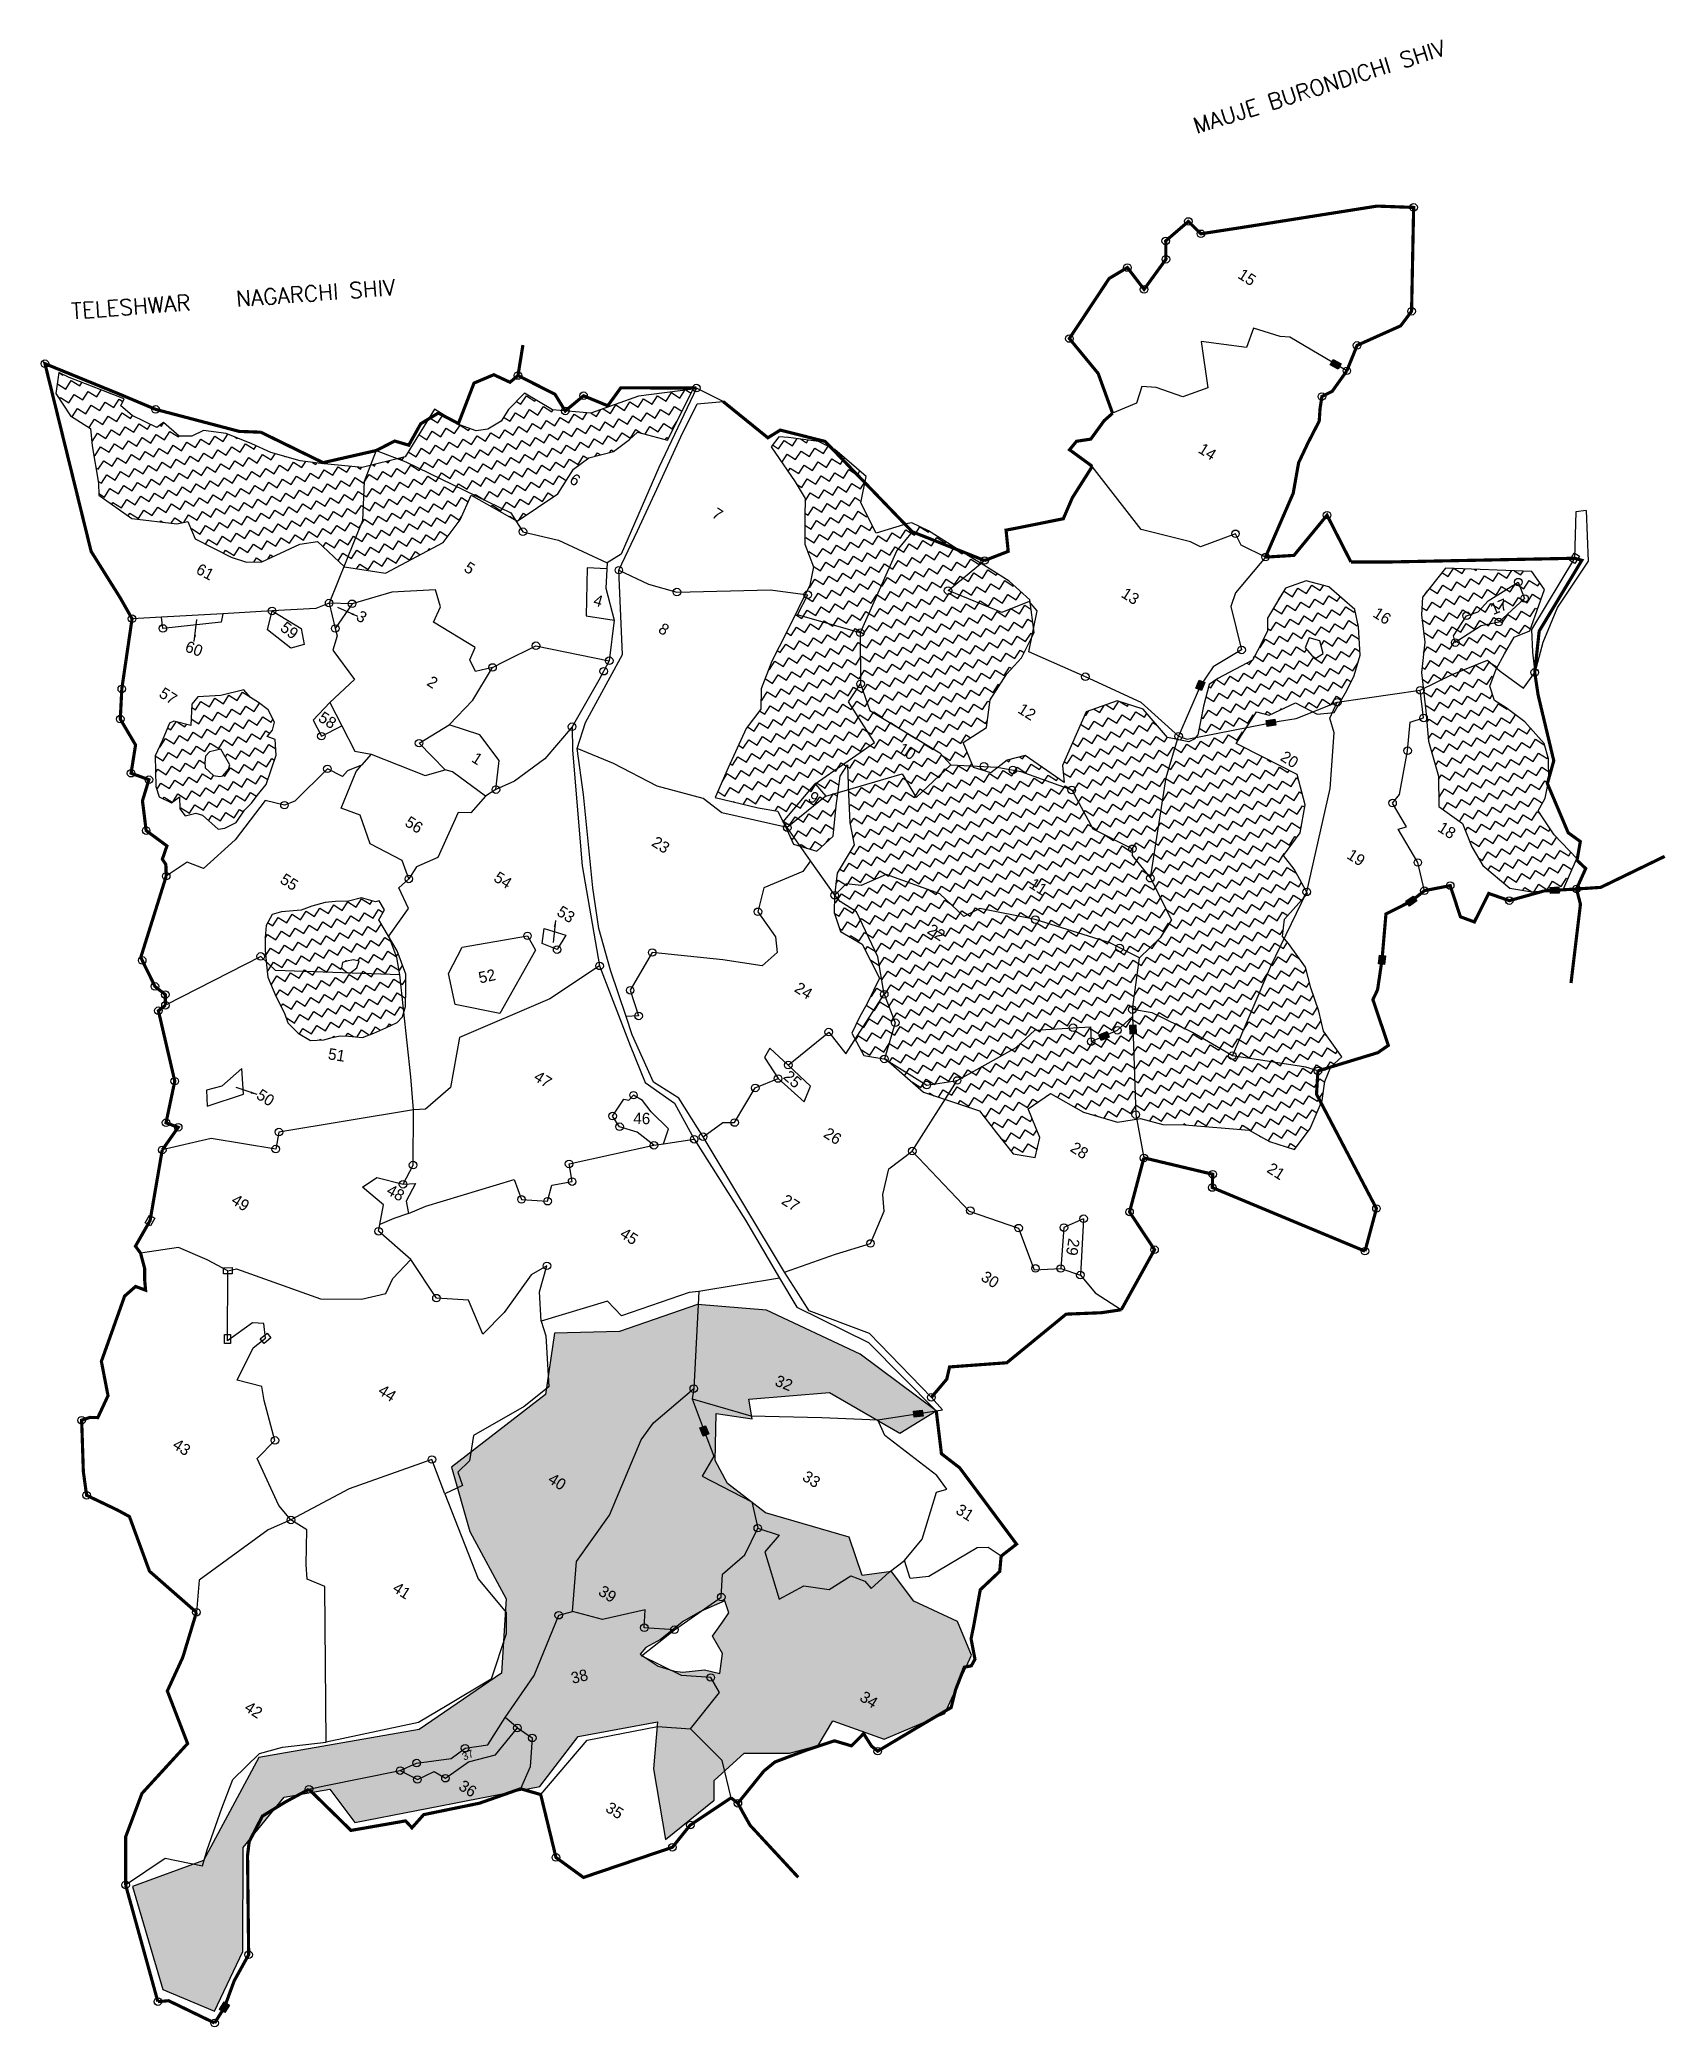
# Model space of a CAD drawing. Header units: metres. Extents: x 301350 to 303947, y 1954005 to 1957180.
import ezdxf

# ---------------------------------------------------------------- set-up
doc = ezdxf.new("R2010")
doc.units = ezdxf.units.M
doc.linetypes.add('DASHDOT', pattern=[1, 0.5, -0.25, 0, -0.25])
doc.linetypes.add('DIVIDE', pattern=[1.25, 0.5, -0.25, 0, -0.25, 0, -0.25])
for name, color, linetype in [('OFF', 1, 'Continuous'), ('POLY_HATCH', 12, 'Continuous'), ('POLY_PARCEL', 6, 'Continuous'), ('POLY_WATER', 4, 'Continuous'), ('SYM_ARROW', 1, 'Continuous'), ('SYM_STONE', 1, 'Continuous'), ('TEXT_MAPOUT', 7, 'Continuous'), ('TEXT_PARCEL', 7, 'Continuous'), ('V_BOUND_LINE', 7, 'Continuous'), ('V_BOUND_STREAM_LINE', 7, 'DASHDOT'), ('V_DIVIDE_LINE', 7, 'DIVIDE')]:
    doc.layers.add(name, color=color, linetype=linetype)
doc.styles.get("Standard").update_dxf_attribs({"font": 'simplex.shx'})
doc.styles.add('TEXT_MAP', font='')
doc.styles.get('TEXT_MAP').set_extended_font_data('Kruti Dev 050')
doc.dimstyles.get("Standard").update_dxf_attribs({"dimtxt": 0.18, "dimasz": 0.18, "dimexe": 0.18, "dimexo": 0.0625, "dimgap": 0.09, "dimtad": 0, "dimtih": 1, "dimtoh": 1, "dimdec": 4, "dimzin": 0, "dimdsep": 46, "dimtxsty": 'Standard', "dimcen": 0.09, "dimadec": 0, "dimazin": 0, "dimtfac": 1, "dimtdec": 4, "dimtofl": 0, "dimtmove": 0, "dimatfit": 3, "dimfxl": 1, "dimtolj": 1, "dimtzin": 0, "dimarcsym": 0})
pattern_1 = [(327.5588, (299311.62, 1954518.33), (22.17284, 4.93948), [16.06289, -16.06289]), (57.5588, (299325.177, 1954509.714), (-4.93948, 22.17284), [16.06289, -16.06289])]

msp = doc.modelspace()

# ---------------------------------------------------------------- texts
at = {"layer": 'TEXT_MAPOUT'}
for s, rotation, p in [('MAUJE BURONDICHI SHIV', 17.5588, (303196.9, 1957029.9)), ('TELESHWAR   NAGARCHI SHIV', 4.2555, (301401, 1956734.1))]:
    msp.add_text(s, height=25.296, rotation=rotation, dxfattribs=at).set_placement(p)
at = {"layer": 'TEXT_PARCEL', "style": 'TEXT_MAP'}
for s, height, rotation, p in [('15', 18.21, 327.5588, (303261.6, 1956800.7)), ('14', 18.21, 327.5588, (303198.2, 1956522.1)), ('6', 18.2, 327.5588, (302194.1, 1956473.6)), ('7', 18.2, 327.5588, (302421.6, 1956418.8)), ('61', 18.21, 331.8237, (301597.7, 1956328.9)), ('5', 18.2, 327.5588, (302025.6, 1956332.6)), ('4', 18.2, 343.4937, (302232.6, 1956277.6)), ('13', 18.21, 327.5588, (303075.2, 1956291.3)), ('16', 18.21, 327.5588, (303477.3, 1956259.8)), ('17', 18.21, 22.7157, (303670.8, 1956261.3)), ('59', 18.21, 322.8952, (301732.1, 1956238)), ('3', 18.2, 328.5291, (301853.4, 1956254.6)), ('8', 18.2, 327.5588, (302335.9, 1956235)), ('60', 18.21, 339.7757, (301580.3, 1956203.9)), ('57', 18.21, 327.5588, (301538.6, 1956131.9)), ('2', 18.2, 327.5588, (301966.5, 1956150.3)), ('12', 18.21, 327.5588, (302910.1, 1956106.6)), ('58', 18.21, 327.5588, (301793, 1956093.3)), ('10', 18.21, 327.5588, (302718.4, 1956043.5)), ('1', 18.2, 327.5588, (302037.8, 1956028.3)), ('20', 18.21, 327.5588, (303329.4, 1956030.6)), ('9', 18.2, 327.5588, (302575, 1955966.1)), ('56', 18.21, 327.5588, (301931.2, 1955926.2)), ('18', 18.21, 327.5588, (303580.7, 1955917.4)), ('23', 18.21, 327.5588, (302325.3, 1955894.2)), ('19', 18.21, 327.5588, (303435.7, 1955873.9)), ('55', 18.21, 327.5588, (301731.9, 1955834.8)), ('54', 18.21, 327.5588, (302073.1, 1955837.8)), ('11', 18.21, 327.5588, (302928.2, 1955827.4)), ('53', 18.21, 327.5588, (302173.9, 1955783.2)), ('22', 18.21, 327.5588, (302765.4, 1955754.3)), ('52', 18.21, 12.5389, (302052.7, 1955673)), ('24', 18.21, 327.5588, (302553.3, 1955661.3)), ('51', 18.21, 350.8784, (301809.1, 1955552.2)), ('47', 18.21, 327.5588, (302137, 1955519.7)), ('25', 18.21, 318.9706, (302535.7, 1955522.3)), ('50', 18.21, 327.5588, (301694, 1955490.5)), ('46', 18.21, 358.505, (302297.4, 1955448.9)), ('26', 18.21, 327.5588, (302599.8, 1955429.1)), ('28', 18.21, 327.5588, (302993.9, 1955406.2)), ('21', 18.21, 327.5588, (303307.9, 1955372.8)), ('49', 18.21, 327.5588, (301654, 1955322.7)), ('48', 18.21, 331.3702, (301901.9, 1955337.4)), ('27', 18.21, 327.5588, (302532.7, 1955322.3)), ('45', 18.21, 327.5588, (302274.7, 1955269)), ('29', 18.21, 260.823, (302992.8, 1955267)), ('30', 18.21, 327.5588, (302851.3, 1955200)), ('32', 18.21, 338.3358, (302522.3, 1955031.6)), ('44', 18.21, 327.5588, (301888.4, 1955018.6)), ('43', 18.21, 327.5588, (301560.2, 1954932.2)), ('40', 18.21, 327.5588, (302159.8, 1954877.2)), ('33', 18.21, 327.5588, (302565.9, 1954881)), ('31', 18.21, 327.5588, (302811, 1954827.9)), ('41', 18.21, 327.5588, (301911.7, 1954703.2)), ('39', 18.21, 327.5588, (302240.2, 1954697.8)), ('38', 18.21, 13.7081, (302200.5, 1954554.5)), ('34', 18.21, 327.5588, (302657.6, 1954529)), ('42', 18.21, 327.5588, (301675, 1954512.7)), ('37', 12.14, 22.5481, (302027.2, 1954431.9)), ('36', 18.21, 327.5588, (302017, 1954387)), ('35', 18.21, 327.5588, (302251.6, 1954352))]:
    msp.add_text(s, height=height, rotation=rotation, dxfattribs=at).set_placement(p)

# ---------------------------------------------------------------- blocks, each defined once
blk = doc.blocks.new('STONE')
blk.add_circle((0, 0), 0.851)
blk = doc.blocks.new('STONESQUAREFILLED')
blk.add_hatch(color=256).paths.add_polyline_path([(0.7, -0.48), (0.7, 0.48), (-0.7, 0.48), (-0.7, -0.48)])
blk.add_lwpolyline([(-0.7, 0.48), (0.7, 0.48), (0.7, -0.48), (-0.7, -0.48)], close=True)
blk = doc.blocks.new('STONESQUARE')
blk.add_lwpolyline([(-0.7, 0.48), (0.7, 0.48), (0.7, -0.48), (-0.7, -0.48)], close=True)
blk = doc.blocks.new('TEXTARROW')
blk.add_leader([(0.04, -0.01), (8.68, -0.01)], dimstyle='Standard', override={"dimtxt": 2.5, "dimasz": 2.5, "dimexe": 1.25, "dimexo": 0.625, "dimgap": 0.625, "dimtad": 1, "dimtih": 0, "dimtoh": 0, "dimzin": 8, "dimcen": 2.5, "dimtofl": 1})

# ---------------------------------------------------------------- hatches: boundary and pattern name
at = {"layer": 'POLY_HATCH'}
h = msp.add_hatch(dxfattribs=at)
h.set_pattern_fill('ZIGZAG', color=256, scale=5.059179, angle=-32.4412, style=0)
h.set_pattern_definition(pattern_1)
h.paths.add_polyline_path([(301798.4, 1956503.7), (301765.8, 1956507.8), (301718.7, 1956521), (301688.5, 1956534.7), (301647.3, 1956551.6), (301611.3, 1956556), (301592.8, 1956547.4), (301572.5, 1956547.4), (301547.3, 1956568.9), (301536.6, 1956560.9), (301497.2, 1956580.4), (301479.1, 1956595.6), (301484.4, 1956607), (301396.6, 1956640.7), (301380, 1956649.1), (301375.1, 1956615.2), (301398.8, 1956579.8), (301430.5, 1956559.6), (301433.3, 1956532), (301443.3, 1956471.9), (301444.1, 1956452.9), (301496.5, 1956415.9), (301568.7, 1956407), (301585.9, 1956410.9), (301597.8, 1956383), (301655.3, 1956353.9), (301679.7, 1956345.7), (301704.4, 1956346.7), (301764.9, 1956374.8), (301793.4, 1956378.9), (301836.3, 1956338.7), (301902, 1956328.4), (301994.1, 1956377.2), (302021.1, 1956413.7), (302038.4, 1956452.7), (302112.2, 1956411.3), (302177.1, 1956455.2), (302202.2, 1956494.7), (302226.5, 1956512.6), (302266.2, 1956522.5), (302291.3, 1956541.7), (302304.5, 1956553.7), (302352.3, 1956540.9), (302393, 1956622.3), (302306.1, 1956610.9), (302229.6, 1956583.7), (302168.3, 1956589.3), (302124, 1956615.7), (302098.1, 1956589.6), (302086.4, 1956571.1), (302065.4, 1956558.5), (302046.8, 1956555.5), (302019.8, 1956565.4), (302006.6, 1956573.7), (301980.2, 1956590.5), (301933, 1956514.4), (301864.4, 1956496.9)])
h = msp.add_hatch(dxfattribs=at)
h.set_pattern_fill('ZIGZAG', color=256, scale=5.059179, angle=-32.4412, style=0)
h.set_pattern_definition(pattern_1)
h.paths.add_polyline_path([(302964, 1955497.6), (303016.7, 1955467.8), (303070.8, 1955451.8), (303107.6, 1955457.7), (303143.5, 1955447.7), (303178.3, 1955447.6), (303281.2, 1955439.1), (303313.4, 1955420.5), (303353.3, 1955408), (303378.3, 1955441.6), (303397.5, 1955486.3), (303402, 1955516.5), (303411.4, 1955539.9), (303429.1, 1955556.1), (303399.8, 1955596.8), (303392.6, 1955628.8), (303379.8, 1955666.4), (303371.3, 1955699.3), (303343.8, 1955736.9), (303334.6, 1955748.3), (303337.4, 1955775.9), (303374.3, 1955816.7), (303353.2, 1955855.7), (303336, 1955877.7), (303362.7, 1955913.9), (303370.7, 1955958.4), (303357.6, 1956007.1), (303303.3, 1956034.3), (303260.3, 1956056.1), (303292.7, 1956107.1), (303313, 1956101.5), (303355.1, 1956121.5), (303389.5, 1956103.3), (303416.9, 1956106.1), (303437.2, 1956140.9), (303448.7, 1956164.8), (303458.3, 1956197.2), (303456, 1956242.7), (303449.8, 1956270.5), (303408.2, 1956306.3), (303372.3, 1956316.3), (303339.1, 1956304.4), (303310.5, 1956256.5), (303310.5, 1956236.3), (303298.1, 1956211.1), (303286.2, 1956189.4), (303230.9, 1956160.3), (303217.4, 1956150.5), (303208.3, 1956116), (303203.6, 1956091.4), (303199.4, 1956070.2), (303188.8, 1956058.4), (303150.9, 1956066.2), (303111.7, 1956111.3), (303070.5, 1956124.6), (303020.6, 1956106.8), (302982.8, 1956021.4), (302985.6, 1955994), (302923.2, 1956037.3), (302894.5, 1956029.8), (302868.8, 1956009.5), (302841.1, 1956017.9), (302824.3, 1956058), (302861.6, 1956082), (302867.5, 1956125.9), (302894.1, 1956167.8), (302917.6, 1956193.2), (302937.7, 1956233.6), (302930.6, 1956285.8), (302898.1, 1956315.7), (302857.6, 1956341.4), (302813.6, 1956367.6), (302769.1, 1956395.8), (302742.6, 1956409), (302736.2, 1956407.6), (302685.4, 1956392.2), (302661.1, 1956440.7), (302669.6, 1956483), (302619.7, 1956525.7), (302593.2, 1956538.9), (302545.7, 1956545.2), (302529.8, 1956546.2), (302517.7, 1956530), (302555.9, 1956474.5), (302572, 1956447.8), (302571.7, 1956418.6), (302571.4, 1956374.7), (302585.1, 1956338.5), (302579.3, 1956309.2), (302542.3, 1956233.6), (302518.8, 1956188), (302501.7, 1956143.8), (302501.2, 1956111.1), (302477.8, 1956080.1), (302449.1, 1956017.6), (302428.2, 1955970.3), (302496.8, 1955953.5), (302528.2, 1955948.1), (302542.6, 1955918.8), (302553.5, 1955895.4), (302590.7, 1955884.6), (302616.8, 1955908.4), (302621.8, 1955956.6), (302628, 1956004), (302639.6, 1956022.3), (302641.1, 1955975.5), (302643.4, 1955930), (302650.2, 1955894.5), (302623.3, 1955849.2), (302618.9, 1955813.4), (302618.2, 1955786.4), (302628.3, 1955756.1), (302663.2, 1955735.8), (302691, 1955681.4), (302670.9, 1955641), (302658.9, 1955619.2), (302646.5, 1955594), (302665.8, 1955557.9), (302700.8, 1955552.2), (302760.8, 1955499.4), (302850.4, 1955469.9), (302877.4, 1955434.4), (302904, 1955401), (302939.4, 1955395.2), (302946.8, 1955427.1), (302928, 1955472.8)])
h.paths.add_polyline_path([(303381, 1956197), (303370.4, 1956209.3), (303376.9, 1956225.3), (303393.8, 1956220.1), (303399.4, 1956200), (303387.5, 1956192.9)], flags=16)
h = msp.add_hatch(dxfattribs=at)
h.set_pattern_fill('ZIGZAG', color=256, scale=5.059179, angle=-32.4412, style=0)
h.set_pattern_definition(pattern_1)
h.paths.add_polyline_path([(303621.6, 1955928.5), (303636.6, 1955891.4), (303654.4, 1955861.7), (303697.4, 1955825.3), (303732.3, 1955819.6), (303782.9, 1955824.1), (303804.6, 1955872.7), (303768.1, 1955910.6), (303742.8, 1955948.7), (303753.9, 1955969.1), (303759.7, 1955998.5), (303759, 1956032), (303752.4, 1956056.3), (303721.2, 1956090.9), (303691.4, 1956113.5), (303673.1, 1956125.1), (303665.7, 1956148.1), (303675.5, 1956175), (303689.1, 1956199.3), (303704.4, 1956226.3), (303729.1, 1956236.3), (303752.6, 1956302.1), (303732.6, 1956331.3), (303594.5, 1956336.5), (303557.7, 1956290.2), (303556.2, 1956261.8), (303561.5, 1956218.1), (303556.5, 1956169.9), (303563.5, 1956108.6), (303567.5, 1956060.1), (303583.4, 1956004.1), (303584, 1955956)])
h = msp.add_hatch(dxfattribs=at)
h.set_pattern_fill('ZIGZAG', color=256, scale=5.059179, angle=-32.4412, style=0)
h.set_pattern_definition(pattern_1)
h.paths.add_polyline_path([(301634.6, 1955919.5), (301645, 1955921.2), (301663.3, 1955930.3), (301676.6, 1955949.8), (301688, 1955961.2), (301696.7, 1955973.2), (301711.1, 1955991), (301727.3, 1956037.6), (301725.5, 1956062.5), (301713.1, 1956067.4), (301721.6, 1956077.5), (301724.5, 1956090.2), (301714.3, 1956110.1), (301699, 1956121.8), (301686.5, 1956129.8), (301675.5, 1956141.9), (301638.9, 1956133.2), (301602.1, 1956130.7), (301592.6, 1956119.1), (301590.7, 1956085.1), (301563.9, 1956091.8), (301556.9, 1956089), (301545, 1956060.4), (301533.9, 1956036.4), (301535.2, 1955987.9), (301540.2, 1955971.3), (301560, 1955961.8), (301573.1, 1955971), (301573.6, 1955952.2), (301581.8, 1955940.7), (301599.2, 1955945.2), (301609.4, 1955941.8)])
h.paths.add_polyline_path([(301626.9, 1956005.2), (301614, 1956017.5), (301612.8, 1956034.2), (301621, 1956043.1), (301639.1, 1956047.1), (301653.5, 1956022.5), (301651.2, 1956015.6), (301640.9, 1956003.2)], flags=16)
h = msp.add_hatch(dxfattribs=at)
h.set_pattern_fill('ZIGZAG', color=256, scale=5.059179, angle=-32.4412, style=0)
h.set_pattern_definition(pattern_1)
h.paths.add_polyline_path([(301865, 1955586.9), (301883.3, 1955594), (301902.2, 1955602.2), (301920.7, 1955610.7), (301929, 1955620), (301933.8, 1955636.4), (301934.1, 1955663.8), (301934.1, 1955688), (301920.4, 1955725.1), (301891, 1955774.6), (301900.4, 1955790.5), (301891.7, 1955805), (301886, 1955803.7), (301863.3, 1955810.1), (301842.7, 1955804.5), (301822, 1955803.9), (301805.6, 1955802.2), (301784.1, 1955796.4), (301767.1, 1955790.2), (301735.5, 1955787.6), (301720.6, 1955783.3), (301711.1, 1955765.8), (301709.4, 1955746.6), (301709.5, 1955726.3), (301711.7, 1955703), (301713.7, 1955683.1), (301726.9, 1955652.9), (301740.4, 1955625.6), (301745.9, 1955610), (301762.3, 1955593.8), (301781.8, 1955582.3), (301803.4, 1955583.1), (301824.8, 1955589.5), (301842.7, 1955588.9)])
h.paths.add_polyline_path([(301833.3, 1955706.8), (301839.3, 1955708.6), (301850.7, 1955711.1), (301859.6, 1955708.6), (301856.1, 1955697.9), (301851.4, 1955694.4), (301843.4, 1955688.2), (301831.8, 1955698)], flags=16)
h = msp.add_hatch(dxfattribs=at)
h.set_pattern_fill('ZIGZAG', color=256, scale=5.059179, angle=-32.4412, style=0)
h.set_pattern_definition(pattern_1)
h.paths.add_polyline_path([(302429.9, 1954986.4), (302487.3, 1954978), (302482.3, 1955009.2), (302611, 1955019.7), (302723.3, 1954954.9), (302781.4, 1954990.6), (302659.9, 1955080.9), (302510.1, 1955151.4), (302400.2, 1955160.3), (302275.7, 1955117.4), (302171.5, 1955114.4), (302157.1, 1955016.5), (302007.5, 1954900.6), (302036.4, 1954798.1), (302094.8, 1954690.2), (302087, 1954571.5), (301955.8, 1954481.8), (301699.7, 1954437), (301611.4, 1954272.2), (301497.7, 1954230.8), (301546.5, 1954066.2), (301628.7, 1954032.1), (301674.1, 1954126.9), (301674.3, 1954293.2), (301740.1, 1954373.4), (301812.7, 1954386.5), (301852.9, 1954333), (302148.5, 1954390.6), (302209.3, 1954470.7), (302336.2, 1954493.9), (302329.8, 1954418.8), (302348.8, 1954306.2), (302426.6, 1954368.8), (302426.7, 1954400.1), (302474.4, 1954444), (302546.9, 1954444), (302592.6, 1954456.1), (302616.1, 1954495.6), (302698.2, 1954466.5), (302795, 1954507.2), (302837.7, 1954600.4), (302815.6, 1954653.9), (302745.8, 1954686.8), (302710, 1954734.2), (302663.1, 1954727.8), (302642.4, 1954788.8), (302508.7, 1954827.6), (302447.9, 1954874.5), (302428.5, 1954911.5)])
h.paths.add_polyline_path([(302443.6, 1954687), (302450, 1954668), (302439.8, 1954653.3), (302423.8, 1954630.9), (302440.3, 1954602.8), (302436, 1954571.1), (302411.5, 1954577), (302376.7, 1954573.5), (302363.5, 1954574.9), (302337.5, 1954582.6), (302308.4, 1954602), (302317.8, 1954612.7), (302340.9, 1954625.4), (302378, 1954654.7), (302404.7, 1954670.3)], flags=16)

# ---------------------------------------------------------------- linework, layer by layer
at = {"layer": 'OFF'}
for points in [[(302440.9, 1956602.6), (302398.3, 1956624)], [(303819.1, 1956428.4), (303802.6, 1956426.5)], [(302781.4, 1954990.6), (302791.5, 1954992.4)]]:
    msp.add_lwpolyline(points, dxfattribs=at)
at = {"layer": 'POLY_HATCH'}
for points in [[(301380, 1956649.1), (301375.1, 1956615.2), (301398.8, 1956579.8), (301430.5, 1956559.6), (301433.3, 1956532), (301443.3, 1956471.9), (301444.1, 1956452.9), (301496.5, 1956415.9), (301568.7, 1956407), (301585.9, 1956410.9), (301597.8, 1956383), (301655.3, 1956353.9), (301679.7, 1956345.7), (301704.4, 1956346.7), (301764.9, 1956374.8), (301793.4, 1956378.9), (301836.3, 1956338.7), (301902, 1956328.4), (301994.1, 1956377.2), (302021.1, 1956413.7), (302038.4, 1956452.7), (302112.2, 1956411.3), (302177.1, 1956455.2), (302202.2, 1956494.7), (302226.5, 1956512.6), (302266.2, 1956522.5), (302291.3, 1956541.7), (302304.5, 1956553.7), (302352.3, 1956540.9), (302393, 1956622.3), (302306.1, 1956610.9), (302229.6, 1956583.7), (302168.3, 1956589.3), (302124, 1956615.7), (302098.1, 1956589.6), (302086.4, 1956571.1), (302065.4, 1956558.5), (302046.8, 1956555.5), (302019.8, 1956565.4), (302006.6, 1956573.7), (301980.2, 1956590.5), (301933, 1956514.4), (301864.4, 1956496.9), (301798.4, 1956503.7), (301765.8, 1956507.8), (301718.7, 1956521), (301688.5, 1956534.7), (301647.3, 1956551.6), (301611.3, 1956556), (301592.8, 1956547.4), (301572.5, 1956547.4), (301547.3, 1956568.9), (301536.6, 1956560.9), (301497.2, 1956580.4), (301479.1, 1956595.6), (301484.4, 1956607), (301396.6, 1956640.7)], [(303408.2, 1956306.3), (303372.3, 1956316.3), (303339.1, 1956304.4), (303310.5, 1956256.5), (303310.5, 1956236.3), (303298.1, 1956211.1), (303286.2, 1956189.4), (303230.9, 1956160.3), (303217.4, 1956150.5), (303208.3, 1956116), (303203.6, 1956091.4), (303199.4, 1956070.2), (303193.1, 1956063.2), (303185, 1956059.2), (303150.9, 1956066.2), (303111.7, 1956111.3), (303070.5, 1956124.6), (303020.6, 1956106.8), (302982.8, 1956021.4), (302985.6, 1955994), (302923.2, 1956037.3), (302894.5, 1956029.8), (302868.8, 1956009.5), (302841.1, 1956017.9), (302824.3, 1956058), (302861.6, 1956082), (302867.5, 1956125.9), (302894.1, 1956167.8), (302917.6, 1956193.2), (302937.7, 1956233.6), (302930.6, 1956285.8), (302898.1, 1956315.7), (302857.6, 1956341.4), (302813.6, 1956367.6), (302769.1, 1956395.8), (302742.6, 1956409), (302736.2, 1956407.6), (302685.4, 1956392.2), (302661.1, 1956440.7), (302669.6, 1956483), (302619.7, 1956525.7), (302593.2, 1956538.9), (302545.7, 1956545.2), (302529.8, 1956546.2), (302517.7, 1956530), (302555.9, 1956474.5), (302572, 1956447.8), (302571.7, 1956418.6), (302571.4, 1956374.7), (302585.1, 1956338.5), (302579.3, 1956309.2), (302542.3, 1956233.6), (302518.8, 1956188), (302501.7, 1956143.8), (302501.2, 1956111.1), (302477.8, 1956080.1), (302449.1, 1956017.6), (302428.2, 1955970.3), (302496.8, 1955953.5), (302528.2, 1955948.1), (302542.6, 1955918.8), (302553.5, 1955895.4), (302590.7, 1955884.6), (302616.8, 1955908.4), (302621.8, 1955956.6), (302628, 1956004), (302639.6, 1956022.3), (302641.1, 1955975.5), (302643.4, 1955930), (302650.2, 1955894.5), (302623.3, 1955849.2), (302618.9, 1955813.4), (302618.2, 1955786.4), (302628.3, 1955756.1), (302663.2, 1955735.8), (302691, 1955681.4), (302670.9, 1955641), (302658.9, 1955619.2), (302646.5, 1955594), (302665.8, 1955557.9), (302700.8, 1955552.2), (302760.8, 1955499.4), (302850.4, 1955469.9), (302877.4, 1955434.4), (302904, 1955401), (302939.4, 1955395.2), (302939.4, 1955395.2), (302939.4, 1955395.2), (302946.8, 1955427.1), (302946.8, 1955427.1), (302946.8, 1955427.1), (302946.8, 1955427.1), (302928, 1955472.8), (302964, 1955497.6), (303016.7, 1955467.8), (303070.8, 1955451.8), (303107.6, 1955457.7), (303143.5, 1955447.7), (303178.3, 1955447.6), (303281.2, 1955439.1), (303313.4, 1955420.5), (303353.3, 1955408), (303378.3, 1955441.6), (303397.5, 1955486.3), (303402, 1955516.5), (303411.4, 1955539.9), (303429.1, 1955556.1), (303399.8, 1955596.8), (303392.6, 1955628.8), (303379.8, 1955666.4), (303371.3, 1955699.3), (303343.8, 1955736.9), (303334.6, 1955748.3), (303337.4, 1955775.9), (303374.3, 1955816.7), (303353.2, 1955855.7), (303336, 1955877.7), (303362.7, 1955913.9), (303370.7, 1955958.4), (303357.6, 1956007.1), (303303.3, 1956034.3), (303260.3, 1956056.1), (303292.7, 1956107.1), (303313, 1956101.5), (303355.1, 1956121.5), (303389.5, 1956103.3), (303416.9, 1956106.1), (303437.2, 1956140.9), (303448.7, 1956164.8), (303458.3, 1956197.2), (303456, 1956242.7), (303449.8, 1956270.5)], [(303732.6, 1956331.3), (303594.5, 1956336.5), (303557.7, 1956290.2), (303556.2, 1956261.8), (303561.5, 1956218.1), (303556.5, 1956169.9), (303563.5, 1956108.6), (303567.5, 1956060.1), (303583.4, 1956004.1), (303584, 1955956), (303621.6, 1955928.5), (303636.6, 1955891.4), (303654.4, 1955861.7), (303697.4, 1955825.3), (303732.3, 1955819.6), (303782.9, 1955824.1), (303804.6, 1955872.7), (303768.1, 1955910.6), (303742.8, 1955948.7), (303753.9, 1955969.1), (303759.7, 1955998.5), (303759, 1956032), (303752.4, 1956056.3), (303721.2, 1956090.9), (303691.4, 1956113.5), (303673.1, 1956125.1), (303665.7, 1956148.1), (303675.5, 1956175), (303689.1, 1956199.3), (303704.4, 1956226.3), (303729.1, 1956236.3), (303752.6, 1956302.1)], [(303393.8, 1956220.1), (303376.9, 1956225.3), (303370.4, 1956209.3), (303381, 1956197), (303387.5, 1956192.9), (303399.4, 1956200)], [(301675.5, 1956141.9), (301638.9, 1956133.2), (301602.1, 1956130.7), (301592.6, 1956119.1), (301590.7, 1956085.1), (301563.9, 1956091.8), (301556.9, 1956089), (301545, 1956060.4), (301533.9, 1956036.4), (301535.2, 1955987.9), (301540.2, 1955971.3), (301560, 1955961.8), (301573.1, 1955971), (301573.6, 1955952.2), (301581.8, 1955940.7), (301599.2, 1955945.2), (301609.4, 1955941.8), (301634.6, 1955919.5), (301645, 1955921.2), (301663.3, 1955930.3), (301676.6, 1955949.8), (301688, 1955961.2), (301696.7, 1955973.2), (301711.1, 1955991), (301727.3, 1956037.6), (301725.5, 1956062.5), (301713.1, 1956067.4), (301721.6, 1956077.5), (301724.5, 1956090.2), (301714.3, 1956110.1), (301699, 1956121.8), (301686.5, 1956129.8)], [(301639.1, 1956047.1), (301621, 1956043.1), (301614.4, 1956035.9), (301613.4, 1956026.2), (301614, 1956017.5), (301626.9, 1956005.2), (301637.4, 1956003.7), (301642.2, 1956004.8), (301651.2, 1956015.6), (301653.5, 1956022.5)], [(301886, 1955803.7), (301863.3, 1955810.1), (301842.7, 1955804.5), (301822, 1955803.9), (301805.6, 1955802.2), (301784.1, 1955796.4), (301767.1, 1955790.2), (301735.5, 1955787.6), (301720.6, 1955783.3), (301711.1, 1955765.8), (301709.4, 1955746.6), (301709.5, 1955726.3), (301711.7, 1955703), (301713.7, 1955683.1), (301726.9, 1955652.9), (301740.4, 1955625.6), (301745.9, 1955610), (301762.3, 1955593.8), (301781.8, 1955582.3), (301803.4, 1955583.1), (301816.4, 1955587), (301829.3, 1955589.4), (301842.7, 1955588.9), (301865, 1955586.9), (301883.3, 1955594), (301902.2, 1955602.2), (301920.7, 1955610.7), (301929, 1955620), (301933.8, 1955636.4), (301934.1, 1955663.8), (301934.1, 1955688), (301920.4, 1955725.1), (301891, 1955774.6), (301900.4, 1955790.5), (301891.7, 1955805)], [(301850.7, 1955711.1), (301839.3, 1955708.6), (301833.3, 1955706.8), (301831.8, 1955698), (301839.7, 1955691.3), (301841.5, 1955690.2), (301845.1, 1955689.5), (301851.4, 1955694.4), (301856.1, 1955697.9), (301859.6, 1955708.6)], [(301628.7, 1954032.1), (301674.1, 1954126.9), (301674.3, 1954293.2), (301740.1, 1954373.4), (301812.7, 1954386.5), (301852.9, 1954333), (302148.5, 1954390.6), (302209.3, 1954470.7), (302336.2, 1954493.9), (302329.8, 1954418.8), (302348.8, 1954306.2), (302426.6, 1954368.8), (302426.7, 1954400.1), (302474.4, 1954444), (302546.9, 1954444), (302592.6, 1954456.1), (302616.1, 1954495.6), (302698.2, 1954466.5), (302795, 1954507.2), (302837.7, 1954600.4), (302815.6, 1954653.9), (302745.8, 1954686.8), (302710, 1954734.2), (302663.1, 1954727.8), (302642.4, 1954788.8), (302508.7, 1954827.6), (302447.9, 1954874.5), (302428.5, 1954911.5), (302429.9, 1954986.4), (302487.3, 1954978), (302482.3, 1955009.2), (302611, 1955019.7), (302723.3, 1954954.9), (302781.4, 1954990.6), (302659.9, 1955080.9), (302510.1, 1955151.4), (302400.2, 1955160.3), (302275.7, 1955117.4), (302171.5, 1955114.4), (302157.1, 1955016.5), (302007.5, 1954900.6), (302036.4, 1954798.1), (302094.8, 1954690.2), (302087, 1954571.5), (301955.8, 1954481.8), (301699.7, 1954437), (301611.4, 1954272.2), (301497.7, 1954230.8), (301546.5, 1954066.2)], [(302443.6, 1954687), (302404.7, 1954670.3), (302378, 1954654.7), (302340.9, 1954625.4), (302317.8, 1954612.7), (302308.4, 1954602), (302337.5, 1954582.6), (302363.5, 1954574.9), (302376.7, 1954573.5), (302411.5, 1954577), (302436, 1954571.1), (302440.3, 1954602.8), (302423.8, 1954630.9), (302439.8, 1954653.3), (302450, 1954668)]]:
    msp.add_lwpolyline(points, close=True, dxfattribs=at)
at = {"layer": 'POLY_PARCEL'}
for points in [[(303437.1, 1956651.5), (303345.9, 1956705.4), (303330.9, 1956706.6), (303287.8, 1956719.4), (303276.7, 1956688.8), (303204.3, 1956698.2), (303215, 1956624.6), (303175.4, 1956610), (303132.5, 1956624.8), (303109.7, 1956626.7), (303101, 1956599.9), (303063, 1956583.8)], [(301886.8, 1956524.2), (301867.7, 1956474.6), (301865.2, 1956412.7), (301811.8, 1956280.6)], [(301886.8, 1956524.2), (301934.3, 1956506), (302102, 1956424.8), (302121.3, 1956394.6), (302177.9, 1956380.9), (302256.1, 1956344.9)], [(303307.2, 1956354), (303268.5, 1956372.9), (303259.3, 1956391.3), (303203.2, 1956370.6), (303187.4, 1956378.5), (303108.9, 1956398.1), (303030.6, 1956499)], [(302743, 1956394.6), (302718.2, 1956364.7), (302660, 1956233.2)], [(302255.5, 1956335.5), (302223.8, 1956337), (302222.5, 1956260.2), (302266.9, 1956253.5)], [(303019.5, 1956163), (302929.4, 1956202.5), (302942.3, 1956268), (302930, 1956283.4), (302886.4, 1956265.4), (302800.3, 1956300.6), (302858.6, 1956348.6)], [(303307.2, 1956354), (303259.1, 1956296.8), (303251.7, 1956274.9), (303269.1, 1956205.8), (303223.7, 1956178.9), (303203.2, 1956149.2), (303168.5, 1956067.9)], [(302274.5, 1956333.2), (302321.9, 1956310.8), (302367.2, 1956298.3), (302516.9, 1956301.7), (302576.1, 1956294)], [(301811.8, 1956280.6), (301790.7, 1956272), (301720.6, 1956268.1)], [(301848.5, 1956279.5), (301811.8, 1956280.6)], [(301811.8, 1956280.6), (301821.6, 1956240)], [(301848.5, 1956279.5), (301821.6, 1956240)], [(302072.8, 1956177.8), (302045.5, 1956171.3), (302036.5, 1956190.2), (302045, 1956209.8), (301978.5, 1956250.3), (301989.8, 1956274.4), (301981.6, 1956301.8), (301911.9, 1956297.8), (301848.5, 1956279.5)], [(302660, 1956233.2), (302559.8, 1956262.1), (302576.1, 1956294)], [(301543.9, 1956258.3), (301497.1, 1956255.6)], [(301642.1, 1956263.7), (301639.2, 1956249.9), (301546.3, 1956240.1), (301543.9, 1956258.3)], [(301642.1, 1956263.7), (301543.9, 1956258.3)], [(301720.6, 1956268.1), (301642.1, 1956263.7)], [(301821.6, 1956240), (301824.4, 1956228.3), (301817.8, 1956205.2), (301852.5, 1956158.7), (301812.7, 1956122)], [(302072.8, 1956177.8), (302092.4, 1956188.1), (302142.1, 1956212.5), (302259.3, 1956188.5)], [(302660, 1956233.2), (302660.6, 1956151.5)], [(302003.3, 1956086.4), (302041.1, 1956125.3), (302072.8, 1956177.8)], [(303554.4, 1956141.4), (303605.1, 1956166.5), (303661.7, 1956189.4), (303681.9, 1956171.7), (303719.5, 1956144.6), (303737.2, 1956169.8)], [(302543.5, 1955922.1), (302537.1, 1955931.4), (302588.2, 1955992.1), (302682.7, 1956058.2), (302641.5, 1956122.8), (302660.6, 1956151.5)], [(302660.6, 1956151.5), (302675.2, 1956109.2), (302787.2, 1956041.4), (302804.9, 1956022.5), (302878.7, 1956018.8), (302916.6, 1956011.7), (302997.8, 1955982.1)], [(303168.5, 1956067.9), (303108.5, 1956121.7), (303019.5, 1956163)], [(301812.7, 1956122), (301786.3, 1956093.6), (301799.4, 1956068.1), (301831.9, 1956084.5)], [(301812.7, 1956122), (301831.9, 1956084.5)], [(303168.5, 1956067.9), (303181.9, 1956063.5), (303329, 1956091.8), (303356.2, 1956096.3), (303421.9, 1956122.3)], [(303373, 1955819.4), (303410.6, 1955984.6), (303416.9, 1956073.5), (303410.2, 1956096.6), (303421.9, 1956122.3)], [(303421.9, 1956122.3), (303554.4, 1956141.4)], [(303561, 1955821.3), (303550.5, 1955866.3), (303519, 1955919.4), (303532.5, 1955923.4), (303510.1, 1955961.2), (303521.1, 1955974.7), (303534.2, 1956044.9), (303538, 1956090.4), (303559.6, 1956097.2), (303554.4, 1956141.4)], [(301831.9, 1956084.5), (301852.6, 1956044.2), (301879.1, 1956039.3)], [(301996.9, 1956014.5), (301955.4, 1956056.9), (302003.3, 1956086.4)], [(302078.2, 1955982.8), (302083.4, 1956029.3), (302052.4, 1956070), (302003.3, 1956086.4)], [(302199.7, 1956083.2), (302156.1, 1956032.1), (302107.6, 1955996), (302078.2, 1955982.8)], [(302997.8, 1955982.1), (303031.3, 1955920.1), (303094.8, 1955888.2), (303094.1, 1955877.7), (303123.4, 1955841.2), (303148.6, 1956002.2), (303168.5, 1956067.9)], [(301863.3, 1956022), (301841.1, 1956012.6), (301833.1, 1956003.8), (301809.1, 1956015.9), (301756.9, 1955964.5), (301740.5, 1955957.9), (301709.5, 1955965.4), (301661.5, 1955902.6), (301611.1, 1955856.6), (301585, 1955866.7), (301551.6, 1955844.5)], [(301939.1, 1955840), (301928.2, 1955869.5), (301877.5, 1955896), (301861.3, 1955942.1), (301831, 1955953.2), (301855.2, 1956011.7), (301863.3, 1956022)], [(301879.1, 1956039.3), (301863.3, 1956022)], [(301879.1, 1956039.3), (301965.1, 1956005.4), (301996.9, 1956014.5)], [(302543.5, 1955922.1), (302439.2, 1955945.8), (302409, 1955968.5), (302335.6, 1955988), (302265.9, 1956024.4), (302207.9, 1956048.5)], [(302604.9, 1955972.1), (302726.8, 1956008.1), (302749.3, 1955970), (302804.9, 1956022.5)], [(302061.6, 1955972.2), (302009, 1956011), (301996.9, 1956014.5)], [(302588.2, 1955992.1), (302604.9, 1955972.1)], [(302061.6, 1955972.2), (302038.1, 1955945.4), (302017.9, 1955946), (301985.2, 1955874.1), (301951.6, 1955859.6), (301939.1, 1955840)], [(302078.2, 1955982.8), (302061.6, 1955972.2)], [(302604.9, 1955972.1), (302543.5, 1955922.1)], [(302580.8, 1955868.9), (302543.5, 1955922.1)], [(302580.8, 1955868.9), (302568.5, 1955851.9), (302506, 1955825.9), (302496.6, 1955787.6), (302524.5, 1955747.5), (302527.4, 1955722.7), (302503.2, 1955701.3), (302440.4, 1955710.8), (302327.8, 1955722.6), (302292.6, 1955662.3), (302306, 1955621.2), (302286.1, 1955620.6)], [(302619.3, 1955814.1), (302580.8, 1955868.9)], [(301924.9, 1955686.9), (301920, 1955714.7), (301907.4, 1955748.7), (301938.8, 1955792.9), (301923, 1955825.7), (301939.1, 1955840)], [(302851.2, 1955792.8), (302825.2, 1955780.3), (302787, 1955816.4), (302701.5, 1955847.2), (302661.4, 1955829.7), (302637.3, 1955832.4), (302619.3, 1955814.1)], [(303123.4, 1955841.2), (303157.2, 1955775), (303138.9, 1955746.2), (303106, 1955713.9)], [(302698.3, 1955655.9), (302688.2, 1955715.5), (302654, 1955787.4), (302627.7, 1955804.2), (302619.3, 1955814.1)], [(303254.4, 1955557.8), (303315.6, 1955700.6), (303373, 1955819.4)], [(303094.7, 1955631.3), (303106, 1955713.9), (303058.5, 1955737.8), (302939.5, 1955775.1), (302851.2, 1955792.8)], [(301726.1, 1955694), (301702.5, 1955716.4), (301550.4, 1955638.3)], [(302243.8, 1955701.2), (302164.5, 1955648.7), (302020.2, 1955586.8), (302005.6, 1955506.8), (301965.8, 1955472.2), (301946.4, 1955471.3)], [(301924.9, 1955686.9), (301726.1, 1955694)], [(301946.4, 1955471.3), (301942.1, 1955523.8), (301924.9, 1955686.9)], [(302545.1, 1955542.8), (302609.7, 1955595.5), (302636.9, 1955560.5), (302698.3, 1955655.9)], [(302698.3, 1955655.9), (302715.9, 1955610.5), (302698.6, 1955552.5), (302766.3, 1955510.8), (302814.8, 1955518.2)], [(302814.8, 1955518.2), (302909.2, 1955570.6), (302939.1, 1955598.3), (302999.9, 1955602.5), (303027.6, 1955603.9), (303028.8, 1955580.3), (303070.8, 1955598.4), (303095, 1955620.6)], [(303254.4, 1955557.8), (303190.8, 1955594.9), (303126, 1955626.2), (303094.7, 1955631.3)], [(303094.7, 1955631.3), (303095, 1955620.6)], [(303095, 1955620.6), (303100, 1955463.6), (303113, 1955394.6)], [(302545.1, 1955542.8), (302515.7, 1955569.7), (302507.2, 1955554.9), (302528.8, 1955521.3)], [(302528.8, 1955521.3), (302570.7, 1955483.9), (302580.6, 1955509.1), (302545.1, 1955542.8)], [(303390.9, 1955533.4), (303371.7, 1955539.2), (303254.4, 1955557.8)], [(302408.9, 1955428.3), (302440.4, 1955451.3), (302459.4, 1955451), (302492.3, 1955506.2), (302528.8, 1955521.3)], [(302538.8, 1955212.2), (302620.4, 1955240.7), (302676.4, 1955257.9), (302698.3, 1955309.3), (302696.3, 1955336.3), (302705.9, 1955376.9), (302743.2, 1955405.5), (302814.8, 1955518.2)], [(302330.6, 1955414.7), (302303.5, 1955435.4), (302275.7, 1955444.3), (302264.6, 1955461.3), (302282.3, 1955488.6), (302290.6, 1955486.6), (302297.9, 1955494.7)], [(302345.9, 1955416.9), (302353.7, 1955440.9), (302326.3, 1955468), (302312.2, 1955486.2), (302297.9, 1955494.7)], [(301946.4, 1955471.3), (301731.7, 1955435.8), (301726.6, 1955408.7), (301623.5, 1955425.6), (301545.3, 1955407.3)], [(301929.9, 1955352.4), (301945.9, 1955383.1), (301946.4, 1955471.3)], [(301938.4, 1955305.7), (301966, 1955317.7), (302107.4, 1955360), (302119, 1955328.3), (302160.8, 1955325.4), (302167.3, 1955350.8), (302199.9, 1955356.7), (302194.9, 1955384.9), (302330.6, 1955414.7)], [(302330.6, 1955414.7), (302345.9, 1955416.9)], [(302345.9, 1955416.9), (302394.8, 1955424.2)], [(302743.2, 1955405.5), (302834.1, 1955309.7), (302913, 1955282.4), (302938, 1955215.7), (302980.1, 1955217.9)], [(301892.9, 1955288.4), (301898.5, 1955319.4), (301865.1, 1955347.6), (301888.1, 1955363.3), (301929.9, 1955352.4)], [(301929.9, 1955352.4), (301949.8, 1955353.9), (301934.8, 1955325.7), (301938.4, 1955305.7)], [(301942.3, 1955232.5), (301890.8, 1955277.3), (301892.9, 1955288.4)], [(301938.4, 1955305.7), (301914.9, 1955297.8), (301892.9, 1955288.4)], [(303016.8, 1955297.4), (302985.4, 1955283.2), (302980.1, 1955217.9), (303011.6, 1955207.4)], [(303016.8, 1955297.4), (303011.6, 1955207.4)], [(301650.1, 1955214.4), (301616.9, 1955231.7), (301571.5, 1955251.7), (301510.7, 1955242.4)], [(301650.1, 1955214.4), (301664.1, 1955217.3), (301798, 1955169.6), (301863.5, 1955168.7), (301902.4, 1955177.9), (301913.5, 1955202.2), (301942.3, 1955232.5)], [(302150.3, 1955133.7), (302147.8, 1955180.5), (302159.7, 1955222.2), (302134.3, 1955207.6), (302091.4, 1955147.8), (302057.2, 1955113), (302034.3, 1955167.1), (301983.2, 1955170.6), (301942.3, 1955232.5)], [(301750.9, 1954816.4), (301731.4, 1954839.5), (301696.9, 1954914.4), (301725.3, 1954943.4), (301707.9, 1955007.2), (301704.4, 1955029.6), (301665.2, 1955039.4), (301690.6, 1955091.4), (301710.4, 1955106.6), (301707.5, 1955129.9), (301689.5, 1955131.2), (301649.6, 1955102.3), (301650.1, 1955214.4)], [(302531, 1955202.5), (302402, 1955181.2)], [(303011.6, 1955207.4), (303035.4, 1955178.9), (303077, 1955152.1)], [(302402, 1955181.2), (302386.9, 1955179.4), (302278.6, 1955142.5), (302256.2, 1955165.7), (302150.3, 1955133.7)], [(302402, 1955181.2), (302394.2, 1955026.1)], [(302150.3, 1955133.7), (302158, 1955110.3), (302162.8, 1955029), (302123.5, 1954997.5), (302042.5, 1954951.4), (302036.2, 1954911), (302017.1, 1954892.4), (302024.8, 1954871.4), (301996.7, 1954857.8)], [(302200.7, 1954670.2), (302207.1, 1954750), (302259.7, 1954823.9), (302310.3, 1954944.2), (302329.9, 1954971.3), (302394.2, 1955026.1)], [(302394.2, 1955026.1), (302391.5, 1955009.8)], [(302391.5, 1955009.8), (302485.5, 1954982.6), (302598.6, 1954980), (302688.3, 1954976.4)], [(302391.5, 1955009.8), (302411, 1954958.5), (302426.3, 1954918), (302407.8, 1954886.1), (302487.1, 1954845.1), (302496.4, 1954803.2)], [(302688.3, 1954976.4), (302781.4, 1954990.6)], [(302730.5, 1954751.8), (302759, 1954785.9), (302781.6, 1954860.6), (302798.4, 1954865.3), (302782.4, 1954887.4), (302699.4, 1954951), (302688.3, 1954976.4)], [(301996.7, 1954857.8), (301976, 1954912.9), (301843.8, 1954866.2), (301750.9, 1954816.4)], [(301996.7, 1954857.8), (302049.9, 1954722.5), (302094.6, 1954668.3), (302094.7, 1954634.3), (302070.8, 1954562.3), (302000.3, 1954520), (301954.6, 1954492.6), (301806.9, 1954461.3)], [(301750.9, 1954816.4), (301714.3, 1954800.5), (301604, 1954720.3), (301599.9, 1954668.8)], [(301806.9, 1954461.3), (301804.7, 1954710.2), (301776.6, 1954721.7), (301775.2, 1954745.3), (301776.1, 1954800.3), (301750.9, 1954816.4)], [(302363.3, 1954641.1), (302438.1, 1954693.1), (302440.2, 1954729.7), (302475.8, 1954760.8), (302496.4, 1954803.2)], [(302496.4, 1954803.2), (302530.3, 1954791.9), (302507.5, 1954765.4), (302530.6, 1954689.9), (302569.8, 1954711.2), (302610.4, 1954705.1), (302644.8, 1954726.9), (302667.1, 1954718.7), (302677.5, 1954706.9), (302706.2, 1954733.2), (302730.5, 1954751.8)], [(302885, 1954758.5), (302864.2, 1954772.2), (302846.9, 1954772), (302769.8, 1954726), (302739.6, 1954723), (302730.5, 1954751.8)], [(302093, 1954500.6), (302139.1, 1954568.1), (302178.4, 1954664.2), (302200.7, 1954670.2)], [(302363.3, 1954641.1), (302315.2, 1954644.2), (302316.3, 1954672.6), (302248.6, 1954657.5), (302200.7, 1954670.2)], [(302388.7, 1954483), (302435, 1954540.6), (302421.2, 1954564.7), (302374.7, 1954567.7), (302310.9, 1954599.4), (302363.3, 1954641.1)], [(301925.3, 1954416), (301951.4, 1954428.1), (302006.9, 1954435.1), (302028.9, 1954451.8), (302065.2, 1954457), (302093, 1954500.6)], [(302112.4, 1954484.2), (302093, 1954500.6)], [(301925.3, 1954416), (301952.7, 1954401.8), (301979.4, 1954414.7), (301997.6, 1954403.9), (302034.3, 1954429.9), (302077.7, 1954441), (302112.4, 1954484.2)], [(302112.4, 1954484.2), (302136.2, 1954468.3), (302132.7, 1954422.1), (302117.6, 1954387)], [(302149.7, 1954377.8), (302223.7, 1954464.8), (302336.3, 1954486.6)], [(302336.3, 1954486.6), (302388.7, 1954483)], [(302453.7, 1954372.5), (302439.7, 1954432.4), (302388.7, 1954483)], [(301550.2, 1954276.1), (301609.4, 1954263.7), (301616.8, 1954289.3), (301640.4, 1954356.3), (301658, 1954401.9), (301700.6, 1954443.1), (301737.6, 1954453.6), (301806.9, 1954461.3)], [(301779.6, 1954386.2), (301806.8, 1954392.1), (301925.3, 1954416)], [(301486.8, 1954233.4), (301550.2, 1954276.1)]]:
    msp.add_lwpolyline(points, dxfattribs=at)
for points in [[(303711, 1956314.1), (303720.9, 1956287.9), (303679.8, 1956250.3), (303651.4, 1956244.4), (303610.3, 1956217.4), (303607.4, 1956228.5), (303628.4, 1956260.4), (303646.9, 1956266.5), (303662.8, 1956284.3)], [(301720.6, 1956268.1), (301767.4, 1956239.9), (301772.2, 1956214.3), (301750.5, 1956208.5), (301713.5, 1956238)], [(302141.4, 1955726.3), (302084.4, 1955625.1), (302013, 1955639.4), (302002.4, 1955689), (302024.1, 1955731.3), (302128.6, 1955749.2)], [(302155.3, 1955761), (302189.8, 1955750.1), (302175.9, 1955727.2), (302152, 1955737.2)], [(301617, 1955477.2), (301675, 1955496.5), (301672.3, 1955537.4), (301640.6, 1955509.2), (301616.1, 1955502.6)]]:
    msp.add_lwpolyline(points, close=True, dxfattribs=at)
at = {"layer": 'POLY_WATER'}
for points in [[(302398.3, 1956624), (302338.3, 1956497.3), (302278, 1956358.7), (302256.1, 1956344.9)], [(302274.5, 1956333.2), (302304.3, 1956396.1), (302335, 1956462.5), (302373.5, 1956546.2), (302399.4, 1956598.6), (302440.9, 1956602.6)], [(303819.1, 1956428.4), (303822.5, 1956347.4), (303773.3, 1956274.1), (303750.3, 1956217.6), (303737.2, 1956169.8)], [(303802.6, 1956426.5), (303800.9, 1956352.2)], [(302256.1, 1956344.9), (302253.5, 1956304.6), (302266.9, 1956253.5), (302259.3, 1956188.5)], [(303800.9, 1956352.2), (303731.9, 1956238.4), (303733.7, 1956202.1), (303737.2, 1956169.8)], [(302207.9, 1956048.5), (302221.2, 1956090), (302280.2, 1956198.3), (302274.5, 1956333.2)], [(302259.3, 1956188.5), (302242.7, 1956157.4), (302199.7, 1956083.2)], [(302199.7, 1956083.2), (302200.5, 1956045.8), (302215.7, 1955860.8), (302243.8, 1955701.2)], [(302286.1, 1955620.6), (302261.4, 1955694.1), (302242.5, 1955761.1), (302233, 1955826.1), (302217.8, 1955975), (302207.9, 1956048.5)], [(302243.8, 1955701.2), (302292.7, 1955574.3), (302316.4, 1955515), (302363.4, 1955481.9), (302394.8, 1955424.2)], [(302408.9, 1955428.3), (302370.2, 1955489.9), (302329.9, 1955515.5), (302296, 1955591.1), (302286.1, 1955620.6)], [(302394.8, 1955424.2), (302476.8, 1955295.1), (302531, 1955202.5)], [(302538.8, 1955212.2), (302408.9, 1955428.3)], [(302531, 1955202.5), (302558.9, 1955156.1), (302673.2, 1955099.8), (302781.4, 1954990.6)], [(302675, 1955114.3), (302578.2, 1955150.4), (302558.1, 1955182), (302538.8, 1955212.2)], [(302773.6, 1955012.1), (302675, 1955114.3)], [(302773.6, 1955012.1), (302791.5, 1954992.4)]]:
    msp.add_lwpolyline(points, dxfattribs=at)
at = {"layer": 'V_BOUND_LINE', "const_width": 5.06}
for points in [[(303063, 1956583.8), (303040, 1956647.3), (302994, 1956703.1), (303057.5, 1956799), (303086.6, 1956816.5), (303113.3, 1956781.6), (303148.2, 1956829.7), (303147.9, 1956859), (303184, 1956890.1), (303204.1, 1956870.4), (303281.1, 1956882.3), (303370.7, 1956896.5), (303485.2, 1956914.6), (303543.8, 1956912.5), (303540.5, 1956746.6), (303523.1, 1956723.4), (303453.5, 1956692.2), (303437.1, 1956651.5), (303437.1, 1956651.5)], [(301497.1, 1956255.6), (301478.1, 1956289.1), (301431.7, 1956363.2), (301358, 1956662.9), (301478.5, 1956613.7), (301534.7, 1956590), (301668.3, 1956554.8), (301702.7, 1956553.5)], [(303437.1, 1956651.5), (303413.8, 1956618.9), (303397.3, 1956610.5), (303394.3, 1956590.9), (303393, 1956571.2), (303374.7, 1956535.7), (303360.1, 1956504.7), (303351.5, 1956456.1), (303307.2, 1956354)], [(301886.8, 1956524.2), (301916.6, 1956539.4), (301939, 1956532.8), (301958.1, 1956567), (301986.2, 1956584.2), (302018.3, 1956567.3), (302043.2, 1956632), (302074.8, 1956645.3), (302100.6, 1956633.3), (302113.4, 1956644), (302172.5, 1956614.1), (302188.9, 1956587.4), (302218.1, 1956611.7), (302256.8, 1956595.7), (302277.6, 1956624.4), (302398.3, 1956624)], [(302440.9, 1956602.6), (302512.5, 1956544.6), (302532.3, 1956556.9), (302603.9, 1956538.8), (302743, 1956394.6)], [(303030.6, 1956499), (302994.3, 1956525.5), (303005.4, 1956539), (303028.2, 1956542.5), (303049.5, 1956571.9), (303063, 1956583.8)], [(301702.7, 1956553.5), (301802.1, 1956504.9), (301886.8, 1956524.2)], [(302858.6, 1956348.6), (302896.3, 1956363.2), (302892.9, 1956397.1), (302910.5, 1956400.5), (302984.3, 1956415.3), (302998.8, 1956448.9), (303030.6, 1956499)], [(303307.2, 1956354), (303352.7, 1956356.8), (303405.5, 1956421), (303443.7, 1956346.1)], [(302743, 1956394.6), (302858.6, 1956348.6)], [(303443.7, 1956346.1), (303497.7, 1956346.1), (303800.9, 1956352.2)], [(301551.6, 1955844.5), (301551.1, 1955863), (301545.5, 1955871.7), (301552.8, 1955892.8), (301519.6, 1955917.3), (301513.7, 1955964.8), (301524, 1955998.5), (301495.5, 1956008.9), (301502.7, 1956054), (301478.3, 1956095.3), (301480.7, 1956143.5), (301497.1, 1956255.6)], [(303737.2, 1956169.8), (303742.6, 1956133.8), (303767.6, 1956028.8), (303757.4, 1955992.4), (303790.6, 1955913.9), (303810, 1955899.8), (303804.7, 1955869.8), (303818.6, 1955856.7), (303803.9, 1955824), (303752.1, 1955820.9)], [(301550.4, 1955638.3), (301550.2, 1955655.3), (301533.7, 1955668.4), (301511, 1955714.7), (301551.6, 1955844.5)], [(303752.1, 1955820.9), (303696.6, 1955805.4), (303663.7, 1955816.9), (303640.8, 1955771.4), (303618.5, 1955779.6), (303602.2, 1955829.4), (303561, 1955821.3)], [(303561, 1955821.3), (303540.1, 1955804.6), (303499.6, 1955784.1), (303493.3, 1955710.9), (303486.2, 1955663.1), (303478.7, 1955647.3), (303503.4, 1955574.2), (303486.6, 1955562.6), (303390.9, 1955533.4)], [(301545.3, 1955407.3), (301570.8, 1955443.4), (301551.3, 1955450.6), (301565.3, 1955517.1), (301539.2, 1955629.6), (301550.4, 1955638.3)], [(303390.9, 1955533.4), (303388.7, 1955496.3), (303484.4, 1955313.7), (303466.1, 1955245.6)], [(301510.7, 1955242.4), (301502.5, 1955253.6), (301525.9, 1955294.5), (301545.3, 1955407.3)], [(303113, 1955394.6), (303090.1, 1955308.2), (303130, 1955247.9), (303077, 1955152.1)], [(303466.1, 1955245.6), (303222.2, 1955347.2), (303223, 1955368.4), (303113, 1955394.6)], [(301599.9, 1954668.8), (301524.9, 1954734.5), (301492.9, 1954821.7), (301473.8, 1954832.1), (301424.5, 1954855.7), (301419.3, 1954893.4), (301416.6, 1954975.6), (301429.8, 1954980.1), (301442.4, 1954979.8), (301458.7, 1955014.8), (301448.1, 1955069.6), (301485.2, 1955173.8), (301502.7, 1955189.2), (301518.7, 1955183.3), (301517.3, 1955198.7), (301517.3, 1955217.6), (301510.7, 1955242.4)], [(303045.5, 1955147.3), (302988.8, 1955145), (302894.1, 1955067.4), (302802.7, 1955060.7), (302798.2, 1955041.2), (302773.6, 1955012.1)], [(303077, 1955152.1), (303045.5, 1955147.3)], [(302781.4, 1954990.6), (302789.7, 1954922.1), (302818.8, 1954899.6), (302909.6, 1954777.7), (302885, 1954758.5)], [(302885, 1954758.5), (302882.8, 1954734.2), (302851.7, 1954704.8), (302841, 1954646.2), (302837, 1954626.6), (302843.2, 1954593.9), (302837.4, 1954583.4), (302826.3, 1954581.2), (302812.4, 1954545.4), (302805.2, 1954516.7), (302757.9, 1954488.9), (302687.9, 1954447.1), (302678, 1954455.2), (302665.4, 1954475.1), (302646, 1954455.6), (302618.7, 1954463.6), (302574.9, 1954449), (302523.8, 1954429.8), (302506.1, 1954415.3), (302464.6, 1954363.9), (302453.7, 1954372.5)], [(301486.8, 1954233.4), (301486.9, 1954310.3), (301512.9, 1954379.6), (301585.8, 1954459.2), (301553.4, 1954543.2), (301578.1, 1954596.9), (301599.9, 1954668.8)], [(301629, 1954012.9), (301644.7, 1954038.1), (301660.2, 1954080.3), (301683.3, 1954122), (301681.5, 1954280.4), (301684.1, 1954302.3), (301705.2, 1954343.3), (301741.6, 1954365.7), (301779.6, 1954386.2)], [(301779.6, 1954386.2), (301846.7, 1954320.5), (301933.9, 1954335.7), (301944.1, 1954324.7), (301962.8, 1954345.7), (302052, 1954364), (302117.6, 1954387)], [(302117.6, 1954387), (302149.7, 1954377.8)], [(302453.7, 1954372.5), (302388.5, 1954329.1), (302360.1, 1954293.6), (302218, 1954245.4), (302174.1, 1954277.3), (302149.7, 1954377.8)], [(301538.3, 1954047.1), (301486.8, 1954233.4)], [(301538.3, 1954047.1), (301555.5, 1954048.5), (301629, 1954012.9)]]:
    msp.add_lwpolyline(points, dxfattribs=at)
at = {"layer": 'V_BOUND_STREAM_LINE', "ltscale": 10, "const_width": 5.06}
msp.add_lwpolyline([(303737.2, 1956169.8), (303744.3, 1956235.8), (303812.4, 1956348.9), (303800.9, 1956352.2)], dxfattribs=at)
at = {"layer": 'V_DIVIDE_LINE', "ltscale": 10, "const_width": 5.06}
for points in [[(302113.4, 1956644), (302121.3, 1956692.7)], [(303803.9, 1955824), (303842.6, 1955826.6), (303944.7, 1955876.1)], [(303803.9, 1955824), (303810.2, 1955799.6), (303795.1, 1955673.8)], [(302464.6, 1954363.9), (302472.4, 1954349.5), (302484, 1954328.8), (302560.9, 1954245.7)]]:
    msp.add_lwpolyline(points, dxfattribs=at)

# ---------------------------------------------------------------- block references
at = {"layer": 'SYM_ARROW', "ltscale": 10}
for p, xscale, yscale, zscale, rotation in [((301858, 1956259.1), 4.047343568041241, 4.047343568041241, 4.047343568041241, 155.9189559658125), ((302173.2, 1955773.7), 4.04734356804124, 4.04734356804124, 4.04734356804124, 264.4809547659211)]:
    msp.add_blockref('TEXTARROW', p, dxfattribs=dict(at, xscale=xscale, yscale=yscale, zscale=zscale, rotation=rotation))
at = {"layer": 'SYM_ARROW'}
for p, xscale, yscale, zscale, rotation in [((301596.3, 1956219.3), 4.047343568041241, 4.047343568041241, 4.047343568041241, 82.92033646443669), ((301696.8, 1955495.7), 4.047343568041242, 4.047343568041242, 4.047343568041242, 161.4282518301785)]:
    msp.add_blockref('TEXTARROW', p, dxfattribs=dict(at, xscale=xscale, yscale=yscale, zscale=zscale, rotation=rotation))
at = {"layer": 'SYM_STONE'}
for name, p, xscale, yscale, zscale, rotation in [('STONE', (303543.8, 1956912.5), 7.082851244072171, 7.082851244072171, 7.082851244072171, 327.5587984199702), ('STONE', (303184, 1956890.1), 7.082851244072171, 7.082851244072171, 7.082851244072171, 327.5587984199702), ('STONE', (303204.1, 1956870.4), 7.082851244072171, 7.082851244072171, 7.082851244072171, 327.5587984199702), ('STONE', (303147.9, 1956859), 7.082851244072171, 7.082851244072171, 7.082851244072171, 327.5587984199702), ('STONE', (303086.6, 1956816.5), 7.082851244072171, 7.082851244072171, 7.082851244072171, 327.5587984199702), ('STONE', (303148.2, 1956829.7), 7.082851244072171, 7.082851244072171, 7.082851244072171, 327.5587984199702), ('STONE', (303113.3, 1956781.6), 7.082851244072171, 7.082851244072171, 7.082851244072171, 327.5587984199702), ('STONE', (303540.5, 1956746.6), 7.082851244072171, 7.082851244072171, 7.082851244072171, 327.5587984199702), ('STONE', (302994, 1956703.1), 7.082851244072171, 7.082851244072171, 7.082851244072171, 327.5587984199702), ('STONE', (303453.5, 1956692.2), 7.082851244072171, 7.082851244072171, 7.082851244072171, 327.5587984199702), ('STONESQUAREFILLED', (303419.3, 1956662), 10.1183589201031, 10.1183589201031, 10.1183589201031, 331.3051904914749), ('STONE', (303437.1, 1956651.5), 7.082851244072171, 7.082851244072171, 7.082851244072171, 327.5587984199702), ('STONE', (303397.3, 1956610.5), 7.082851244072171, 7.082851244072171, 7.082851244072171, 327.5587984199702), ('STONE', (303259.3, 1956391.3), 7.082851244072171, 7.082851244072171, 7.082851244072171, 327.5587984199702), ('STONE', (303405.5, 1956421), 7.082851244072171, 7.082851244072171, 7.082851244072171, 327.5587984199702), ('STONE', (302858.6, 1956348.6), 7.082851244072171, 7.082851244072171, 7.082851244072171, 327.5587984199702), ('STONE', (303307.2, 1956354), 7.082851244072171, 7.082851244072171, 7.082851244072171, 327.5587984199702), ('STONE', (303711, 1956314.1), 7.082851244072171, 7.082851244072171, 7.082851244072171, 327.5587984199702), ('STONE', (303720.9, 1956287.9), 7.082851244072171, 7.082851244072171, 7.082851244072171, 327.5587984199702), ('STONE', (303628.4, 1956260.4), 7.082851244072171, 7.082851244072171, 7.082851244072171, 327.5587984199702), ('STONE', (303679.8, 1956250.3), 7.082851244072171, 7.082851244072171, 7.082851244072171, 327.5587984199702), ('STONE', (303269.1, 1956205.8), 7.082851244072171, 7.082851244072171, 7.082851244072171, 327.5587984199702), ('STONE', (303610.3, 1956217.4), 7.082851244072171, 7.082851244072171, 7.082851244072171, 327.5587984199702), ('STONE', (303737.2, 1956169.8), 7.082851244072171, 7.082851244072171, 7.082851244072171, 327.5587984199702), ('STONE', (303554.4, 1956141.4), 7.082851244072171, 7.082851244072171, 7.082851244072171, 327.5587984199702), ('STONE', (303421.9, 1956122.3), 7.082851244072171, 7.082851244072171, 7.082851244072171, 327.5587984199702), ('STONE', (303559.6, 1956097.2), 7.082851244072171, 7.082851244072171, 7.082851244072171, 327.5587984199702), ('STONE', (303168.5, 1956067.9), 7.082851244072171, 7.082851244072171, 7.082851244072171, 327.5587984199702), ('STONE', (303534.2, 1956044.9), 7.082851244072171, 7.082851244072171, 7.082851244072171, 327.5587984199702), ('STONE', (303510.1, 1955961.2), 7.082851244072171, 7.082851244072171, 7.082851244072171, 327.5587984199702), ('STONE', (303550.5, 1955866.3), 7.082851244072171, 7.082851244072171, 7.082851244072171, 327.5587984199702), ('STONE', (303561, 1955821.3), 7.082851244072171, 7.082851244072171, 7.082851244072171, 327.5587984199702), ('STONE', (303602.2, 1955829.4), 7.082851244072171, 7.082851244072171, 7.082851244072171, 327.5587984199702), ('STONESQUAREFILLED', (303769, 1955821.9), 10.1183589201031, 10.1183589201031, 10.1183589201031, 3.568904334192074), ('STONE', (303803.9, 1955824), 7.082851244072171, 7.082851244072171, 7.082851244072171, 327.5587984199702), ('STONE', (301565.3, 1955517.1), 7.082851244072171, 7.082851244072171, 7.082851244072171, 327.5587984199702), ('STONE', (301551.3, 1955450.6), 7.082851244072171, 7.082851244072171, 7.082851244072171, 327.5587984199702), ('STONE', (301570.8, 1955443.4), 7.082851244072171, 7.082851244072171, 7.082851244072171, 327.5587984199702), ('STONE', (301545.3, 1955407.3), 7.082851244072171, 7.082851244072171, 7.082851244072171, 327.5587984199702), ('STONESQUARE', (301525.9, 1955294.5), 10.1183589201031, 10.1183589201031, 10.1183589201031, 240.3142909830554), ('STONE', (301890.8, 1955277.3), 7.082851244072171, 7.082851244072171, 7.082851244072171, 327.5587984199702), ('STONE', (302159.7, 1955222.2), 7.082851244072171, 7.082851244072171, 7.082851244072171, 327.5587984199702), ('STONESQUARE', (301650.1, 1955214.4), 10.1183589201031, 10.1183589201031, 10.1183589201031, 0.4972425485672396), ('STONE', (301983.2, 1955170.6), 7.082851244072171, 7.082851244072171, 7.082851244072171, 327.5587984199702), ('STONESQUARE', (301649.6, 1955105.4), 10.1183589201031, 10.1183589201031, 10.1183589201031, 89.75538597815758), ('STONESQUARE', (301710.4, 1955106.6), 10.1183589201031, 10.1183589201031, 10.1183589201031, 219.7621675278539), ('STONE', (302394.2, 1955026.1), 7.082851244072171, 7.082851244072171, 7.082851244072171, 327.5587984199702), ('STONE', (302773.6, 1955012.1), 7.082851244072171, 7.082851244072171, 7.082851244072171, 327.5587984199702), ('STONESQUAREFILLED', (302752.7, 1954986.2), 10.1183589201031, 10.1183589201031, 10.1183589201031, 6.947532136199514), ('STONE', (301725.3, 1954943.4), 7.082851244072171, 7.082851244072171, 7.082851244072171, 327.5587984199702), ('STONESQUAREFILLED', (302411, 1954958.5), 10.1183589201031, 10.1183589201031, 10.1183589201031, 291.8128469954414), ('STONE', (301976, 1954912.9), 7.082851244072171, 7.082851244072171, 7.082851244072171, 327.5587984199702), ('STONE', (302496.4, 1954803.2), 7.082851244072171, 7.082851244072171, 7.082851244072171, 327.5587984199702), ('STONE', (302438.1, 1954693.1), 7.082851244072171, 7.082851244072171, 7.082851244072171, 327.5587984199702), ('STONE', (302178.4, 1954664.2), 7.082851244072171, 7.082851244072171, 7.082851244072171, 327.5587984199702), ('STONE', (302315.2, 1954644.2), 7.082851244072171, 7.082851244072171, 7.082851244072171, 327.5587984199702), ('STONE', (302363.3, 1954641.1), 7.082851244072171, 7.082851244072171, 7.082851244072171, 327.5587984199702), ('STONE', (302421.2, 1954564.7), 7.082851244072171, 7.082851244072171, 7.082851244072171, 327.5587984199702), ('STONE', (302112.4, 1954484.2), 7.082851244072171, 7.082851244072171, 7.082851244072171, 327.5587984199702), ('STONE', (302136.2, 1954468.3), 7.082851244072171, 7.082851244072171, 7.082851244072171, 327.5587984199702), ('STONE', (301951.4, 1954428.1), 7.082851244072171, 7.082851244072171, 7.082851244072171, 327.5587984199702), ('STONE', (302028.9, 1954451.8), 7.082851244072171, 7.082851244072171, 7.082851244072171, 327.5587984199702), ('STONE', (302687.9, 1954447.1), 7.082851244072171, 7.082851244072171, 7.082851244072171, 327.5587984199702), ('STONE', (301952.7, 1954401.8), 7.082851244072171, 7.082851244072171, 7.082851244072171, 327.5587984199702), ('STONE', (301997.6, 1954403.9), 7.082851244072171, 7.082851244072171, 7.082851244072171, 327.5587984199702), ('STONE', (302464.6, 1954363.9), 7.082851244072171, 7.082851244072171, 7.082851244072171, 327.5587984199702), ('STONE', (302388.5, 1954329.1), 7.082851244072171, 7.082851244072171, 7.082851244072171, 327.5587984199702), ('STONE', (302360.1, 1954293.6), 7.082851244072171, 7.082851244072171, 7.082851244072171, 327.5587984199702)]:
    msp.add_blockref(name, p, dxfattribs=dict(at, xscale=xscale, yscale=yscale, zscale=zscale, rotation=rotation))
at = {"layer": 'SYM_STONE', "ltscale": 10}
for name, p, xscale, yscale, zscale, rotation in [('STONE', (301358, 1956662.9), 7.082851244072171, 7.082851244072171, 7.082851244072171, 327.5587984199702), ('STONE', (302113.4, 1956644), 7.082851244072171, 7.082851244072171, 7.082851244072171, 327.5587984199702), ('STONE', (302398.3, 1956624), 7.082851244072171, 7.082851244072171, 7.082851244072171, 327.5587984199702), ('STONE', (301534.7, 1956590), 7.082851244072171, 7.082851244072171, 7.082851244072171, 327.5587984199702), ('STONE', (302188.9, 1956587.4), 7.082851244072171, 7.082851244072171, 7.082851244072171, 327.5587984199702), ('STONE', (302218.1, 1956611.7), 7.082851244072171, 7.082851244072171, 7.082851244072171, 327.5587984199702), ('STONE', (302121.3, 1956394.6), 7.082851244072171, 7.082851244072171, 7.082851244072171, 327.5587984199702), ('STONE', (302274.5, 1956333.2), 7.082851244072171, 7.082851244072171, 7.082851244072171, 327.5587984199702), ('STONESQUARE', (303800.9, 1956352.2), 10.1183589201031, 10.1183589201031, 10.1183589201031, 238.8048077791853), ('STONE', (302367.2, 1956298.3), 7.082851244072171, 7.082851244072171, 7.082851244072171, 327.5587984199702), ('STONE', (302800.3, 1956300.6), 7.082851244072171, 7.082851244072171, 7.082851244072171, 327.5587984199702), ('STONE', (301720.6, 1956268.1), 7.082851244072171, 7.082851244072171, 7.082851244072171, 327.5587984199702), ('STONE', (301811.8, 1956280.6), 7.082851244072171, 7.082851244072171, 7.082851244072171, 327.5587984199702), ('STONE', (301848.5, 1956279.5), 7.082851244072171, 7.082851244072171, 7.082851244072171, 327.5587984199702), ('STONE', (302576.1, 1956294), 7.082851244072171, 7.082851244072171, 7.082851244072171, 327.5587984199702), ('STONE', (301497.1, 1956255.6), 7.082851244072171, 7.082851244072171, 7.082851244072171, 327.5587984199702), ('STONE', (301546.3, 1956240.1), 7.082851244072171, 7.082851244072171, 7.082851244072171, 327.5587984199702), ('STONE', (301821.6, 1956240), 7.082851244072171, 7.082851244072171, 7.082851244072171, 327.5587984199702), ('STONE', (302660, 1956233.2), 7.082851244072171, 7.082851244072171, 7.082851244072171, 327.5587984199702), ('STONE', (302142.1, 1956212.5), 7.082851244072171, 7.082851244072171, 7.082851244072171, 327.5587984199702), ('STONE', (302072.8, 1956177.8), 7.082851244072171, 7.082851244072171, 7.082851244072171, 327.5587984199702), ('STONE', (302250.4, 1956171.8), 7.082851244072171, 7.082851244072171, 7.082851244072171, 327.5587984199702), ('STONE', (302259.3, 1956188.5), 7.082851244072171, 7.082851244072171, 7.082851244072171, 327.5587984199702), ('STONE', (301480.7, 1956143.5), 7.082851244072171, 7.082851244072171, 7.082851244072171, 327.5587984199702), ('STONE', (302660.6, 1956151.5), 7.082851244072171, 7.082851244072171, 7.082851244072171, 327.5587984199702), ('STONE', (303019.5, 1956163), 7.082851244072171, 7.082851244072171, 7.082851244072171, 327.5587984199702), ('STONESQUAREFILLED', (303203.2, 1956149.2), 10.1183589201031, 10.1183589201031, 10.1183589201031, 247.4646848769921), ('STONE', (301478.3, 1956095.3), 7.082851244072171, 7.082851244072171, 7.082851244072171, 327.5587984199702), ('STONE', (302199.7, 1956083.2), 7.082851244072171, 7.082851244072171, 7.082851244072171, 327.5587984199702), ('STONESQUAREFILLED', (303316, 1956089.3), 10.1183589201031, 10.1183589201031, 10.1183589201031, 9.968414647095459), ('STONE', (301799.4, 1956068.1), 7.082851244072171, 7.082851244072171, 7.082851244072171, 327.5587984199702), ('STONE', (301955.4, 1956056.9), 7.082851244072171, 7.082851244072171, 7.082851244072171, 327.5587984199702), ('STONE', (301809.1, 1956015.9), 7.082851244072171, 7.082851244072171, 7.082851244072171, 327.5587984199702), ('STONE', (302857.5, 1956019.9), 7.082851244072171, 7.082851244072171, 7.082851244072171, 327.5587984199702), ('STONE', (302903.7, 1956014.1), 7.082851244072171, 7.082851244072171, 7.082851244072171, 327.5587984199702), ('STONE', (301495.5, 1956008.9), 7.082851244072171, 7.082851244072171, 7.082851244072171, 327.5587984199702), ('STONE', (301524, 1955998.5), 7.082851244072171, 7.082851244072171, 7.082851244072171, 327.5587984199702), ('STONE', (302078.2, 1955982.8), 7.082851244072171, 7.082851244072171, 7.082851244072171, 327.5587984199702), ('STONE', (302997.8, 1955982.1), 7.082851244072171, 7.082851244072171, 7.082851244072171, 327.5587984199702), ('STONE', (301740.5, 1955957.9), 7.082851244072171, 7.082851244072171, 7.082851244072171, 327.5587984199702), ('STONE', (301519.6, 1955917.3), 7.082851244072171, 7.082851244072171, 7.082851244072171, 327.5587984199702), ('STONE', (302543.5, 1955922.1), 7.082851244072171, 7.082851244072171, 7.082851244072171, 327.5587984199702), ('STONE', (303094.8, 1955888.2), 7.082851244072171, 7.082851244072171, 7.082851244072171, 327.5587984199702), ('STONE', (301551.6, 1955844.5), 7.082851244072171, 7.082851244072171, 7.082851244072171, 327.5587984199702), ('STONE', (301939.1, 1955840), 7.082851244072171, 7.082851244072171, 7.082851244072171, 327.5587984199702), ('STONE', (303123.4, 1955841.2), 7.082851244072171, 7.082851244072171, 7.082851244072171, 327.5587984199702), ('STONE', (303373, 1955819.4), 7.082851244072171, 7.082851244072171, 7.082851244072171, 327.5587984199702), ('STONE', (302496.6, 1955787.6), 7.082851244072171, 7.082851244072171, 7.082851244072171, 327.5587984199702), ('STONE', (302619.3, 1955814.1), 7.082851244072171, 7.082851244072171, 7.082851244072171, 327.5587984199702), ('STONESQUAREFILLED', (303540.1, 1955804.6), 10.1183589201031, 10.1183589201031, 10.1183589201031, 36.13720980901063), ('STONE', (303696.6, 1955805.4), 7.082851244072171, 7.082851244072171, 7.082851244072171, 327.5587984199702), ('STONE', (302939.5, 1955775.1), 7.082851244072171, 7.082851244072171, 7.082851244072171, 327.5587984199702), ('STONE', (302128.6, 1955749.2), 7.082851244072171, 7.082851244072171, 7.082851244072171, 327.5587984199702), ('STONE', (302175.9, 1955727.2), 7.082851244072171, 7.082851244072171, 7.082851244072171, 327.5587984199702), ('STONE', (303074.2, 1955729.9), 7.082851244072171, 7.082851244072171, 7.082851244072171, 327.5587984199702), ('STONE', (301513.3, 1955710), 7.082851244072171, 7.082851244072171, 7.082851244072171, 327.5587984199702), ('STONE', (301702.5, 1955716.4), 7.082851244072171, 7.082851244072171, 7.082851244072171, 327.5587984199702), ('STONE', (302243.8, 1955701.2), 7.082851244072171, 7.082851244072171, 7.082851244072171, 327.5587984199702), ('STONE', (302327.8, 1955722.6), 7.082851244072171, 7.082851244072171, 7.082851244072171, 327.5587984199702), ('STONESQUAREFILLED', (303493.3, 1955710.9), 10.1183589201031, 10.1183589201031, 10.1183589201031, 263.787446265633), ('STONE', (301533.7, 1955668.4), 7.082851244072171, 7.082851244072171, 7.082851244072171, 327.5587984199702), ('STONE', (302292.6, 1955662.3), 7.082851244072171, 7.082851244072171, 7.082851244072171, 327.5587984199702), ('STONE', (301539.2, 1955629.6), 7.082851244072171, 7.082851244072171, 7.082851244072171, 327.5587984199702), ('STONE', (301550.2, 1955655.3), 7.082851244072171, 7.082851244072171, 7.082851244072171, 327.5587984199702), ('STONE', (301550.4, 1955638.3), 7.082851244072171, 7.082851244072171, 7.082851244072171, 327.5587984199702), ('STONE', (302698.3, 1955655.9), 7.082851244072171, 7.082851244072171, 7.082851244072171, 327.5587984199702), ('STONE', (303094.7, 1955631.3), 7.082851244072171, 7.082851244072171, 7.082851244072171, 327.5587984199702), ('STONE', (302306, 1955621.2), 7.082851244072171, 7.082851244072171, 7.082851244072171, 327.5587984199702), ('STONE', (302715.9, 1955610.5), 7.082851244072171, 7.082851244072171, 7.082851244072171, 327.5587984199702), ('STONE', (302999.9, 1955602.5), 7.082851244072171, 7.082851244072171, 7.082851244072171, 327.5587984199702), ('STONE', (303070.8, 1955598.4), 7.082851244072171, 7.082851244072171, 7.082851244072171, 327.5587984199702), ('STONESQUAREFILLED', (303095.7, 1955599.6), 10.1183589201031, 10.1183589201031, 10.1183589201031, 271.7929943017766), ('STONE', (302609.7, 1955595.5), 7.082851244072171, 7.082851244072171, 7.082851244072171, 327.5587984199702), ('STONE', (303028.8, 1955580.3), 7.082851244072171, 7.082851244072171, 7.082851244072171, 327.5587984199702), ('STONESQUAREFILLED', (303049.4, 1955589.2), 10.1183589201031, 10.1183589201031, 10.1183589201031, 21.81505712947629), ('STONE', (302545.1, 1955542.8), 7.082851244072171, 7.082851244072171, 7.082851244072171, 327.5587984199702), ('STONE', (302698.6, 1955552.5), 7.082851244072171, 7.082851244072171, 7.082851244072171, 327.5587984199702), ('STONE', (303254.4, 1955557.8), 7.082851244072171, 7.082851244072171, 7.082851244072171, 327.5587984199702), ('STONE', (303390.9, 1955533.4), 7.082851244072171, 7.082851244072171, 7.082851244072171, 327.5587984199702), ('STONE', (302492.3, 1955506.2), 7.082851244072171, 7.082851244072171, 7.082851244072171, 327.5587984199702), ('STONE', (302528.8, 1955521.3), 7.082851244072171, 7.082851244072171, 7.082851244072171, 327.5587984199702), ('STONE', (302766.3, 1955510.8), 7.082851244072171, 7.082851244072171, 7.082851244072171, 327.5587984199702), ('STONE', (302814.8, 1955518.2), 7.082851244072171, 7.082851244072171, 7.082851244072171, 327.5587984199702), ('STONE', (302297.9, 1955494.7), 7.082851244072171, 7.082851244072171, 7.082851244072171, 327.5587984199702), ('STONE', (302264.6, 1955461.3), 7.082851244072171, 7.082851244072171, 7.082851244072171, 327.5587984199702), ('STONE', (302275.7, 1955444.3), 7.082851244072171, 7.082851244072171, 7.082851244072171, 327.5587984199702), ('STONE', (302459.4, 1955451), 7.082851244072171, 7.082851244072171, 7.082851244072171, 327.5587984199702), ('STONE', (303100, 1955463.6), 7.082851244072171, 7.082851244072171, 7.082851244072171, 327.5587984199702), ('STONE', (301726.6, 1955408.7), 7.082851244072171, 7.082851244072171, 7.082851244072171, 327.5587984199702), ('STONE', (301731.7, 1955435.8), 7.082851244072171, 7.082851244072171, 7.082851244072171, 327.5587984199702), ('STONE', (302330.6, 1955414.7), 7.082851244072171, 7.082851244072171, 7.082851244072171, 327.5587984199702), ('STONE', (302394.8, 1955424.2), 7.082851244072171, 7.082851244072171, 7.082851244072171, 327.5587984199702), ('STONE', (302408.9, 1955428.3), 7.082851244072171, 7.082851244072171, 7.082851244072171, 327.5587984199702), ('STONE', (301945.9, 1955383.1), 7.082851244072171, 7.082851244072171, 7.082851244072171, 327.5587984199702), ('STONE', (302194.9, 1955384.9), 7.082851244072171, 7.082851244072171, 7.082851244072171, 327.5587984199702), ('STONE', (302743.2, 1955405.5), 7.082851244072171, 7.082851244072171, 7.082851244072171, 327.5587984199702), ('STONE', (303113, 1955394.6), 7.082851244072171, 7.082851244072171, 7.082851244072171, 327.5587984199702), ('STONE', (301929.9, 1955352.4), 7.082851244072171, 7.082851244072171, 7.082851244072171, 327.5587984199702), ('STONE', (302199.9, 1955356.7), 7.082851244072171, 7.082851244072171, 7.082851244072171, 327.5587984199702), ('STONE', (303222.2, 1955347.2), 7.082851244072171, 7.082851244072171, 7.082851244072171, 327.5587984199702), ('STONE', (303223, 1955368.4), 7.082851244072171, 7.082851244072171, 7.082851244072171, 327.5587984199702), ('STONE', (302119, 1955328.3), 7.082851244072171, 7.082851244072171, 7.082851244072171, 327.5587984199702), ('STONE', (302160.8, 1955325.4), 7.082851244072171, 7.082851244072171, 7.082851244072171, 327.5587984199702), ('STONE', (303484.4, 1955313.7), 7.082851244072171, 7.082851244072171, 7.082851244072171, 327.5587984199702), ('STONE', (302835.8, 1955310.4), 7.082851244072171, 7.082851244072171, 7.082851244072171, 327.5587984199702), ('STONE', (302913, 1955282.4), 7.082851244072171, 7.082851244072171, 7.082851244072171, 327.5587984199702), ('STONE', (302985.4, 1955283.2), 7.082851244072171, 7.082851244072171, 7.082851244072171, 327.5587984199702), ('STONE', (303016.8, 1955297.4), 7.082851244072171, 7.082851244072171, 7.082851244072171, 327.5587984199702), ('STONE', (303090.1, 1955308.2), 7.082851244072171, 7.082851244072171, 7.082851244072171, 327.5587984199702), ('STONE', (302676.4, 1955257.9), 7.082851244072171, 7.082851244072171, 7.082851244072171, 327.5587984199702), ('STONE', (303130, 1955247.9), 7.082851244072171, 7.082851244072171, 7.082851244072171, 327.5587984199702), ('STONE', (302939.9, 1955218.1), 7.082851244072171, 7.082851244072171, 7.082851244072171, 327.5587984199702), ('STONE', (302980.1, 1955217.9), 7.082851244072171, 7.082851244072171, 7.082851244072171, 327.5587984199702), ('STONE', (303466.1, 1955245.6), 7.082851244072171, 7.082851244072171, 7.082851244072171, 327.5587984199702), ('STONE', (303011.6, 1955207.4), 7.082851244072171, 7.082851244072171, 7.082851244072171, 327.5587984199702), ('STONE', (301416.6, 1954975.6), 7.082851244072171, 7.082851244072171, 7.082851244072171, 327.5587984199702), ('STONE', (301424.5, 1954855.7), 7.082851244072171, 7.082851244072171, 7.082851244072171, 327.5587984199702), ('STONE', (301750.9, 1954816.4), 7.082851244072171, 7.082851244072171, 7.082851244072171, 327.5587984199702), ('STONE', (301599.9, 1954668.8), 7.082851244072171, 7.082851244072171, 7.082851244072171, 327.5587984199702), ('STONE', (301925.3, 1954416), 7.082851244072171, 7.082851244072171, 7.082851244072171, 327.5587984199702), ('STONE', (301779.6, 1954386.2), 7.082851244072171, 7.082851244072171, 7.082851244072171, 327.5587984199702), ('STONE', (302174.1, 1954277.3), 7.082851244072171, 7.082851244072171, 7.082851244072171, 327.5587984199702), ('STONE', (301486.8, 1954233.4), 7.082851244072171, 7.082851244072171, 7.082851244072171, 327.5587984199702), ('STONE', (301683.3, 1954122), 7.082851244072171, 7.082851244072171, 7.082851244072171, 327.5587984199702), ('STONE', (301538.3, 1954047.1), 7.082851244072171, 7.082851244072171, 7.082851244072171, 327.5587984199702), ('STONE', (301629, 1954012.9), 7.082851244072171, 7.082851244072171, 7.082851244072171, 327.5587984199702), ('STONESQUAREFILLED', (301644.7, 1954038.1), 10.1183589201031, 10.1183589201031, 10.1183589201031, 237.7020560970994)]:
    msp.add_blockref(name, p, dxfattribs=dict(at, xscale=xscale, yscale=yscale, zscale=zscale, rotation=rotation))

msp.set_redraw_order([(e.dxf.handle, doc.entitydb.next_handle()) for e in msp.query("TEXT MTEXT ATTDEF DIMENSION ARC_DIMENSION")])  # texts and dimensions are drawn at this point

doc.saveas('drawing.dxf')
